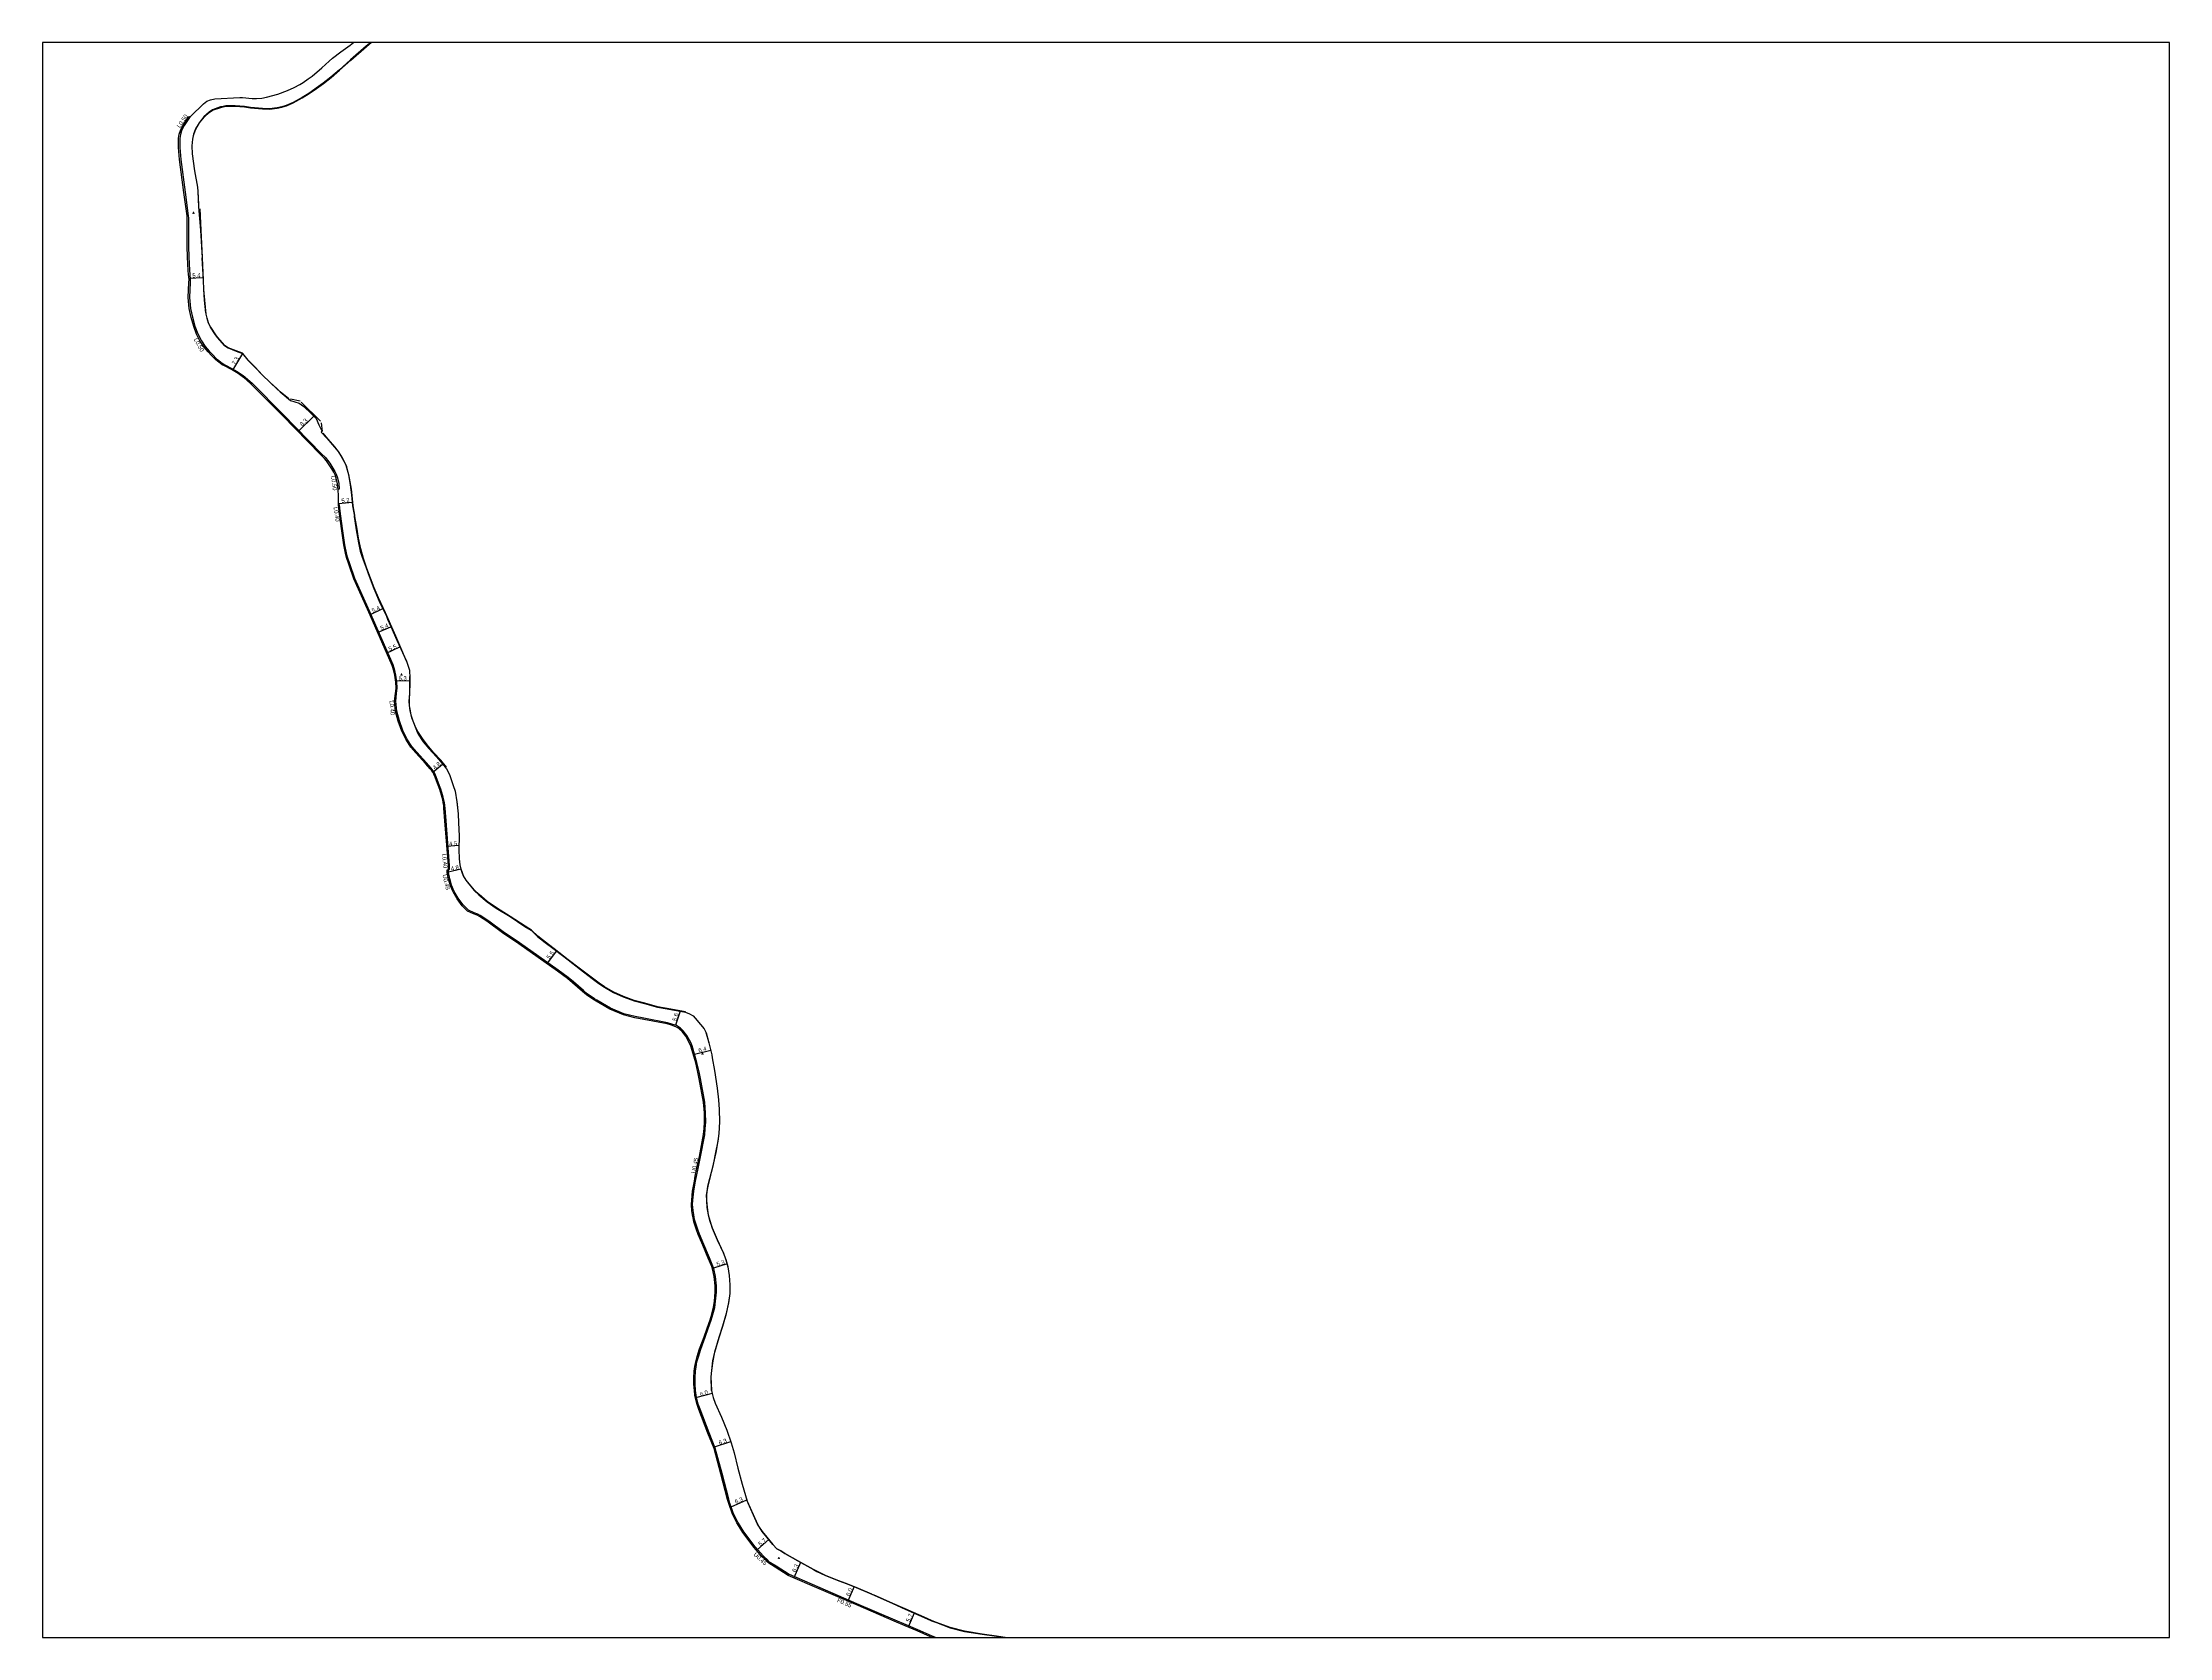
# Model space of a CAD drawing. Header units: metres. Extents: x -24000 to -20800, y -90000 to -87000.
# Drawn here: x -21600 to -20800, y -90000 to -89400 of the extents above; entities that cross this region are included whole.
import ezdxf

# ---------------------------------------------------------------- set-up
doc = ezdxf.new("R2010")
doc.units = ezdxf.units.M
doc.header["$LTSCALE"] = 2.5
for name, color, linetype in [('側溝・桝', 7, 'Continuous'), ('図郭', 7, 'Continuous'), ('幅員', 7, 'Continuous'), ('歩道・分離帯・安全施設', 7, 'Continuous'), ('舗装', 7, 'Continuous'), ('道路', 7, 'Continuous')]:
    doc.layers.add(name, color=color, linetype=linetype)
doc.styles.get("Standard").update_dxf_attribs({"font": ''})
doc.styles.add('YOKO_DECO', font='txt.shx', dxfattribs={"bigfont": 'extfont.shx'})
doc.styles.get('Standard').set_extended_font_data('@MS PGothic')

msp = doc.modelspace()

# ---------------------------------------------------------------- linework, layer by layer
at = {"layer": '側溝・桝'}
for points in [[(-21544.43, -89427.79), (-21546.71, -89431.2), (-21547.7, -89433.24), (-21548.15, -89434.62), (-21548.37, -89435.97), (-21548.41, -89439.51), (-21548.02, -89443.97), (-21546.34, -89456.32), (-21545.18, -89465.17), (-21545.1, -89465.98), (-21545.05, -89476.63), (-21544.99, -89480.77), (-21544.74, -89485.67), (-21544.59, -89487.27), (-21544.42, -89489.12), (-21544.46, -89490.31), (-21544.77, -89495.93), (-21544.39, -89500), (-21543.64, -89503.33), (-21542.66, -89506.71), (-21541.6, -89509.57), (-21540.24, -89512.22), (-21538.79, -89514.33), (-21537.31, -89516.05), (-21536.1, -89517.39), (-21534.59, -89518.93), (-21533.85, -89519.54), (-21532.93, -89520.29), (-21532.22, -89520.8), (-21531.39, -89521.22), (-21528.75, -89522.6), (-21526.75, -89523.77), (-21525.62, -89524.49), (-21524.58, -89525.24), (-21523.79, -89525.83), (-21522.85, -89526.59), (-21521.15, -89528.18), (-21509.43, -89539.99), (-21495.07, -89554.67), (-21493.6, -89556.15), (-21492.78, -89557.09), (-21491.98, -89558.19), (-21490.77, -89560.06), (-21490.03, -89561.37), (-21489.51, -89562.41), (-21489.08, -89563.7), (-21488.61, -89565.94), (-21488.38, -89568.02), (-21488.87, -89568.08)], [(-21447.33, -89711.15), (-21446.91, -89711.15), (-21446.88, -89709.64), (-21448.22, -89692.76), (-21448.59, -89688.03), (-21448.68, -89687.03), (-21448.87, -89685.84), (-21449.06, -89684.86), (-21449.28, -89683.87), (-21449.53, -89683), (-21450.23, -89680.86), (-21451.04, -89678.63), (-21451.9, -89676.19), (-21452.48, -89674.99), (-21452.87, -89674.3), (-21453.39, -89673.53), (-21453.87, -89672.96), (-21455.59, -89671), (-21459.22, -89666.92), (-21461.15, -89664.77), (-21463.02, -89661.91), (-21464.53, -89658.85), (-21465.79, -89655.21), (-21466.8, -89651.55), (-21467.15, -89647.79), (-21466.84, -89644.89), (-21466.56, -89642.92), (-21466.72, -89640.56), (-21467.08, -89637.97), (-21467.45, -89636.27), (-21468.15, -89634.15), (-21476.92, -89614.14), (-21482.54, -89601.57), (-21483.18, -89599.74), (-21483.68, -89598.32), (-21484.37, -89596.16), (-21485.25, -89593.63), (-21485.68, -89592.01), (-21486.26, -89588.9), (-21487.15, -89582.79), (-21488.03, -89576.26), (-21488.28, -89573.93), (-21488.67, -89573.97)], [(-21327.28, -89971.47), (-21326.97, -89971.12), (-21328.97, -89969.33), (-21331.98, -89965.91), (-21336.19, -89960.29), (-21337.62, -89957.97), (-21338.48, -89956.64), (-21339.57, -89954.49), (-21340.19, -89953.11), (-21341.46, -89949.46), (-21341.91, -89948.03), (-21344.42, -89938.31), (-21347.01, -89928.75), (-21349.31, -89923.02), (-21352.7, -89914.07), (-21353.34, -89912.26), (-21353.84, -89910.4), (-21354.16, -89908.79), (-21354.35, -89907.07), (-21354.51, -89904.69), (-21354.57, -89902.29), (-21354.45, -89899.86), (-21354.21, -89898.17), (-21353.84, -89896.34), (-21353.31, -89894.41), (-21352.43, -89891.57), (-21350.74, -89887.01), (-21349.61, -89883.77), (-21348.48, -89880.6), (-21347.83, -89878.5), (-21347.15, -89875.85), (-21346.83, -89873.53), (-21346.56, -89870.09), (-21346.55, -89867.68), (-21346.9, -89864.15), (-21347.55, -89861.25), (-21347.86, -89860.28), (-21349.19, -89857.16), (-21351.27, -89852.22), (-21352.94, -89848.25), (-21353.56, -89846.56), (-21354.52, -89843.53), (-21354.73, -89842.72), (-21355.06, -89841.01), (-21355.29, -89839.42), (-21355.47, -89837.15), (-21355.37, -89835.49), (-21355.01, -89832.12), (-21354.36, -89828.4), (-21354.04, -89826.53), (-21353.4, -89823.53), (-21352.46, -89819.14), (-21350.93, -89810.87), (-21350.71, -89808.51), (-21350.54, -89806.09), (-21350.58, -89802.67), (-21350.95, -89798.61), (-21352.58, -89789.75), (-21353.08, -89787.18), (-21353.88, -89783.7), (-21355.68, -89777.43), (-21356.21, -89776.19), (-21357.68, -89773.59), (-21359.06, -89771.75), (-21360.09, -89770.79), (-21360.82, -89770.26), (-21361.56, -89769.84), (-21363.32, -89769.26), (-21364.98, -89768.76), (-21373.8, -89767.07), (-21377.1, -89766.4), (-21381.37, -89765.39), (-21386.42, -89763.23), (-21391.5, -89760.29), (-21392.42, -89759.7), (-21395.11, -89757.86), (-21396.56, -89756.67), (-21400.34, -89753.32), (-21402.26, -89751.71), (-21406, -89748.96), (-21420.61, -89738.69), (-21426.69, -89734.55), (-21432.15, -89730.57), (-21433.99, -89729.29), (-21435.37, -89728.39), (-21436.27, -89727.9), (-21437.67, -89727.36), (-21439.84, -89726.34), (-21441.81, -89724.42), (-21443.67, -89721.82), (-21445.17, -89719.34), (-21446.17, -89717.05), (-21446.86, -89714.61), (-21447.3, -89712.19), (-21447.33, -89711.15)], [(-21327.12, -89971.29), (-21324.12, -89973.1), (-21319.23, -89976.16), (-21307.68, -89981.25), (-21293.9, -89987.16), (-21279.43, -89993.36), (-21275.35, -89995.07), (-21270.87, -89997), (-21265.74, -89999.22), (-21263.84, -90000)]]:
    msp.add_lwpolyline(points, dxfattribs=at)
at = {"layer": '図郭'}
msp.add_lwpolyline([(-21600, -90000), (-20800, -90000), (-20800, -89400), (-21600, -89400)], close=True, dxfattribs=at)
at = {"layer": '幅員'}
for points in [[(-21544.95, -89488.69), (-21539.57, -89488.39)], [(-21524.79, -89516.97), (-21528.51, -89523.3)], [(-21503.91, -89546.33), (-21497.98, -89540.57)], [(-21488.68, -89573.43), (-21483.46, -89572.91)], [(-21476.89, -89615.24), (-21472.06, -89612.85)], [(-21473.95, -89621.95), (-21469, -89619.79)], [(-21470.57, -89629.66), (-21465.58, -89627.39)], [(-21467.2, -89640.13), (-21461.88, -89640.02)], [(-21453.22, -89674.52), (-21449.53, -89671.44)], [(-21443.4, -89702.1), (-21447.87, -89702.45)], [(-21447.31, -89711.97), (-21442.67, -89710.88)], [(-21410, -89746.15), (-21406.66, -89741.8)], [(-21360.19, -89764.4), (-21361.95, -89769.71)], [(-21354.8, -89780.52), (-21348.61, -89779.03)], [(-21342.55, -89859.38), (-21347.61, -89861.04)], [(-21348.19, -89908.23), (-21353.96, -89909.78)], [(-21347.2, -89928.27), (-21341.17, -89926.3)], [(-21340.99, -89950.8), (-21335.14, -89948.18)], [(-21326.82, -89963.14), (-21331.11, -89966.91)], [(-21314.87, -89971.78), (-21317.41, -89977.56)], [(-21294.72, -89980.88), (-21297.08, -89986.39)], [(-21272.12, -89990.83), (-21274.39, -89996.07)]]:
    msp.add_lwpolyline(points, dxfattribs=at)
at = {"layer": '歩道・分離帯・安全施設'}
for points in [[(-21541.19, -89460.98), (-21541.5, -89455.96), (-21541.62, -89454.35), (-21542.68, -89448.25), (-21543.57, -89441.85), (-21543.67, -89438.83), (-21543.5, -89436.32), (-21543.06, -89434.54), (-21542.29, -89432.53), (-21541.01, -89430.23), (-21539.18, -89428.05), (-21537.28, -89426.34), (-21536.02, -89425.48), (-21532.98, -89424.38), (-21532.07, -89424.17), (-21530.99, -89423.95), (-21527.61, -89423.91), (-21524.01, -89424.21), (-21521.78, -89424.52), (-21517.29, -89424.99), (-21514.58, -89425.04), (-21511.71, -89424.71), (-21509.98, -89424.31), (-21508.28, -89423.76), (-21505.74, -89422.71), (-21502.32, -89420.83), (-21499.74, -89419.23), (-21496.98, -89417.31), (-21494.31, -89415.42), (-21491.43, -89413.1), (-21488.27, -89410.35), (-21484.05, -89406.64), (-21478.18, -89401.46), (-21476.35, -89400)], [(-21540.83, -89462.58), (-21540.5, -89470.62), (-21539.98, -89480.91)], [(-21538.53, -89501.65), (-21539.03, -89496.98), (-21539.37, -89492.91), (-21539.51, -89489.42), (-21539.98, -89480.99)], [(-21507.41, -89533.99), (-21510.6, -89531.36), (-21511.89, -89530.21), (-21514.36, -89527.9), (-21517.38, -89524.95), (-21520.02, -89522.17), (-21522.7, -89519.43), (-21524.76, -89516.92), (-21527.16, -89516.01), (-21530.13, -89514.79), (-21531.57, -89513.95), (-21534.15, -89510.97), (-21534.95, -89509.92), (-21536.8, -89507.09), (-21537.6, -89505.47), (-21538.1, -89503.74), (-21538.47, -89502.14)], [(-21503.15, -89534.91), (-21506.76, -89534.2)], [(-21495.4, -89542.47), (-21502.71, -89535.24)], [(-21494.7, -89546.31), (-21495.06, -89543.12)], [(-21463.09, -89632.7), (-21465.55, -89626.85), (-21467.13, -89623.34), (-21470.99, -89614.57), (-21473.61, -89608.96), (-21475.21, -89605.16), (-21476.62, -89601.51), (-21477.98, -89597.84), (-21479.23, -89594.15), (-21480.34, -89590.49), (-21481.13, -89586.48), (-21481.84, -89582.37), (-21483.27, -89574.35), (-21483.63, -89570.21), (-21484.12, -89566.36), (-21484.78, -89562.66), (-21485.58, -89559.66), (-21487.17, -89556.22), (-21488.64, -89553.88), (-21490.03, -89552.15), (-21492.58, -89549.17), (-21494.48, -89547.01)], [(-21448.04, -89672.64), (-21450.23, -89670.01), (-21452.94, -89667.06), (-21455.32, -89664.26), (-21457.14, -89661.81), (-21458.84, -89659.16), (-21459.86, -89657.18), (-21461.13, -89653.98), (-21461.74, -89651.27), (-21461.99, -89649.35), (-21462.05, -89647.75), (-21461.86, -89644.85), (-21461.81, -89641.57), (-21461.89, -89638.49)], [(-21358.2, -89764.58), (-21362.26, -89763.92), (-21365.77, -89763.3), (-21368.66, -89762.73), (-21373.51, -89761.41), (-21377.41, -89760.35), (-21381.49, -89758.84), (-21385.13, -89757.26), (-21388.58, -89755.29), (-21390.64, -89753.85), (-21393.12, -89752.03), (-21397.62, -89748.54), (-21402.24, -89745.02), (-21407.53, -89740.94), (-21410.88, -89738.39), (-21413.67, -89736.2), (-21416.1, -89733.87), (-21418.48, -89732.36), (-21424.07, -89728.72), (-21429.24, -89725.51), (-21432.71, -89723.12), (-21435.81, -89720.56), (-21437.48, -89718.92), (-21440.64, -89715.05), (-21441.62, -89713.45), (-21442.19, -89711.99), (-21442.5, -89710.95), (-21442.88, -89709.34), (-21443.14, -89707.1), (-21443.29, -89703.56), (-21443.18, -89698.44), (-21443.36, -89693.52), (-21443.51, -89690.18), (-21443.99, -89685.57)], [(-21348.36, -89907.12), (-21348.49, -89902), (-21348.29, -89899.54), (-21347.83, -89895.91), (-21347.12, -89892.73), (-21345.49, -89887.16), (-21344.16, -89882.88), (-21342.77, -89878.13), (-21341.88, -89874.06), (-21341.35, -89870.62), (-21341.39, -89867.36), (-21341.61, -89863.85), (-21342.13, -89860.55), (-21342.87, -89857.88), (-21343.81, -89855.34), (-21346.13, -89850.36), (-21347.99, -89845.97), (-21348.95, -89843.09), (-21349.48, -89840.97), (-21349.97, -89838.27), (-21350.15, -89835.66), (-21350.22, -89833.63), (-21350.06, -89832.19), (-21349.7, -89830.19), (-21347.67, -89822.03), (-21346.7, -89817.62), (-21345.85, -89813.25), (-21345.54, -89810.45), (-21345.27, -89806.02), (-21345.42, -89801.39), (-21345.68, -89797.79), (-21346.16, -89793.41), (-21347.18, -89786.66), (-21347.98, -89781.96), (-21348.17, -89780.86), (-21349.28, -89776.25), (-21350.34, -89772.51)], [(-21288.06, -89983.65), (-21293.94, -89981.16), (-21297.75, -89979.7), (-21300.48, -89978.72), (-21305.45, -89976.66), (-21308.72, -89975.11), (-21309.97, -89974.41), (-21315.88, -89971.2), (-21320.84, -89968.35), (-21322.35, -89967.43), (-21323.85, -89966.66), (-21325.26, -89964.97), (-21327.53, -89962.24), (-21329.28, -89960.1), (-21330.38, -89958.53), (-21331.04, -89957.38), (-21334.53, -89949.47)], [(-21237.96, -90000), (-21237.97, -90000), (-21241.17, -89999.47), (-21246.61, -89998.71), (-21253.16, -89997.61), (-21258.59, -89996.27), (-21263.75, -89994.34), (-21265.59, -89993.61), (-21267.21, -89992.92), (-21275.48, -89989.22), (-21280.12, -89987.17), (-21283.77, -89985.55), (-21287.44, -89983.9)]]:
    msp.add_lwpolyline(points, dxfattribs=at)
at = {"layer": '道路'}
for points in [[(-21476.56, -89400), (-21478.26, -89401.36), (-21484.14, -89406.55), (-21488.35, -89410.26), (-21491.52, -89413.01), (-21494.39, -89415.32), (-21497.05, -89417.2), (-21499.81, -89419.12), (-21502.38, -89420.72), (-21505.79, -89422.6), (-21508.32, -89423.64), (-21510.01, -89424.18), (-21511.73, -89424.58), (-21514.58, -89424.92), (-21517.28, -89424.87), (-21521.76, -89424.39), (-21523.99, -89424.08), (-21527.6, -89423.78), (-21531, -89423.82), (-21532.1, -89424.05), (-21533.02, -89424.25), (-21536.08, -89425.37), (-21537.36, -89426.24), (-21539.28, -89427.96), (-21541.12, -89430.16), (-21542.41, -89432.48), (-21543.19, -89434.51), (-21543.63, -89436.31), (-21543.8, -89438.84), (-21543.7, -89441.87), (-21542.81, -89448.27), (-21541.75, -89454.38), (-21541.63, -89455.98), (-21541.36, -89461.86), (-21540.61, -89470.64), (-21540.02, -89481), (-21539.55, -89489.42), (-21539.42, -89492.91), (-21539.07, -89496.98), (-21538.52, -89502.16), (-21538.16, -89503.75), (-21537.66, -89505.49), (-21536.85, -89507.12), (-21535, -89509.96), (-21534.19, -89511.01), (-21531.61, -89514), (-21530.16, -89514.84), (-21527.18, -89516.07), (-21524.79, -89516.97), (-21522.74, -89519.47), (-21520.06, -89522.21), (-21517.42, -89524.99), (-21514.4, -89527.94), (-21511.93, -89530.26), (-21510.64, -89531.41), (-21506.68, -89534.68), (-21503.48, -89535.69), (-21501.75, -89536.92), (-21498.86, -89539.66), (-21497.13, -89541.45), (-21496.03, -89543.77), (-21494.9, -89546.09), (-21495.18, -89546.57), (-21493.01, -89548.89), (-21490.93, -89551.35), (-21488.8, -89553.91), (-21487.78, -89555.51), (-21486.7, -89557.44), (-21485.95, -89558.93), (-21484.94, -89562.56), (-21483.94, -89568.04), (-21483.45, -89572.96), (-21483.33, -89574.34), (-21482.71, -89577.75), (-21482.79, -89578.29), (-21482, -89583.27), (-21481.57, -89586.03), (-21481.26, -89587.6), (-21480.5, -89591.37), (-21479.8, -89593.58), (-21478.31, -89597.63), (-21477.2, -89600.7), (-21475.4, -89605.4), (-21474.06, -89608.63), (-21473.1, -89610.74), (-21471.46, -89614.07), (-21470.68, -89615.8), (-21470.24, -89616.93), (-21469.03, -89619.72), (-21466.76, -89624.79), (-21463.15, -89632.73), (-21462.01, -89636.07), (-21461.9, -89639.1), (-21461.85, -89641.4), (-21461.96, -89644.26), (-21462.12, -89647.5), (-21462.08, -89649.58), (-21461.78, -89651.47), (-21461.43, -89652.97), (-21460.76, -89655.16), (-21459.82, -89657.46), (-21458.91, -89659.73), (-21458.73, -89660.15), (-21458.27, -89660.88), (-21457.59, -89661.97), (-21456.79, -89663.09), (-21454.66, -89665.64), (-21451.79, -89668.73), (-21449.73, -89671.2), (-21448.09, -89673.24), (-21446.99, -89675.37), (-21445.55, -89679.47), (-21444.86, -89681.65), (-21444.14, -89685.59), (-21443.66, -89690.19), (-21443.51, -89693.52), (-21443.33, -89698.44), (-21443.43, -89703.56), (-21443.28, -89707.12), (-21443.03, -89709.36), (-21442.64, -89710.99), (-21442.33, -89712.04), (-21441.75, -89713.51), (-21440.76, -89715.14), (-21437.59, -89719.02), (-21435.91, -89720.67), (-21432.8, -89723.24), (-21429.32, -89725.63), (-21424.15, -89728.84), (-21418.56, -89732.48), (-21416.19, -89733.98), (-21413.77, -89736.31), (-21410.97, -89738.51), (-21407.62, -89741.06), (-21402.33, -89745.13), (-21397.71, -89748.66), (-21393.21, -89752.15), (-21390.73, -89753.97), (-21388.66, -89755.41), (-21385.2, -89757.39), (-21381.55, -89758.98), (-21377.46, -89760.48), (-21373.55, -89761.55), (-21368.7, -89762.87), (-21365.8, -89763.45), (-21362.28, -89764.06), (-21358.22, -89764.72), (-21356.7, -89765.37), (-21355.32, -89766.19), (-21354.5, -89767), (-21352.46, -89769.36), (-21351.18, -89771.08), (-21350.43, -89772.54), (-21349.38, -89776.27), (-21348.27, -89780.87), (-21348.08, -89781.97), (-21347.28, -89786.68), (-21346.25, -89793.42), (-21345.78, -89797.8), (-21345.52, -89801.4), (-21345.37, -89806.01), (-21345.64, -89810.44), (-21345.95, -89813.23), (-21346.8, -89817.6), (-21347.77, -89822.01), (-21349.8, -89830.17), (-21350.15, -89832.17), (-21350.31, -89833.63), (-21350.25, -89835.66), (-21350.07, -89838.28), (-21349.58, -89840.99), (-21349.04, -89843.11), (-21348.08, -89846), (-21346.22, -89850.4), (-21343.9, -89855.37), (-21342.96, -89857.91), (-21342.22, -89860.57), (-21341.71, -89863.86), (-21341.49, -89867.37), (-21341.44, -89870.62), (-21341.97, -89874.04), (-21342.86, -89878.11), (-21344.26, -89882.85), (-21345.58, -89887.13), (-21347.21, -89892.71), (-21347.92, -89895.9), (-21348.39, -89899.53), (-21348.59, -89902), (-21348.4, -89907.04), (-21348.19, -89908.23), (-21347.75, -89909.7), (-21347.03, -89911.81), (-21344.65, -89917.14), (-21342.57, -89922.04), (-21341.01, -89926.8), (-21339.86, -89930.56), (-21338.45, -89936.3), (-21336.88, -89942.39), (-21334.97, -89948.72), (-21331.07, -89957.39), (-21330.41, -89958.55), (-21329.3, -89960.12), (-21327.55, -89962.26), (-21325.28, -89964.98), (-21323.87, -89966.68), (-21322.36, -89967.46), (-21320.86, -89968.37), (-21315.89, -89971.22), (-21309.99, -89974.43), (-21308.73, -89975.14), (-21305.46, -89976.68), (-21300.48, -89978.75), (-21297.76, -89979.72), (-21293.94, -89981.18), (-21288.07, -89983.68), (-21283.81, -89985.64), (-21280.16, -89987.26), (-21275.52, -89989.31), (-21267.25, -89993.01), (-21265.62, -89993.7), (-21263.78, -89994.43), (-21258.62, -89996.36), (-21253.18, -89997.71), (-21246.62, -89998.81), (-21241.19, -89999.57), (-21238.56, -90000)], [(-21539.41, -89423.03), (-21538.15, -89422.07), (-21536.83, -89421.5), (-21535.19, -89421.14), (-21525.77, -89420.63), (-21524.79, -89420.65), (-21521.11, -89421.09), (-21519.56, -89421.11), (-21517.5, -89420.93), (-21515.75, -89420.55), (-21511.53, -89419.46), (-21507.89, -89418.01), (-21505.34, -89416.86), (-21503.19, -89415.76), (-21501.99, -89415.06), (-21500.05, -89413.65), (-21498.64, -89412.62), (-21494.9, -89409.51), (-21492.21, -89406.96), (-21490.95, -89405.92), (-21487.84, -89403.49), (-21484.31, -89400.96), (-21483.05, -89400)], [(-21544.95, -89490.29), (-21544.91, -89489.13), (-21545.08, -89487.32), (-21545.23, -89485.7), (-21545.47, -89480.79), (-21545.54, -89476.64), (-21545.59, -89466.01), (-21545.66, -89465.22), (-21546.83, -89456.39), (-21548.51, -89444.03), (-21548.9, -89439.53), (-21548.86, -89435.93), (-21548.63, -89434.5), (-21548.15, -89433.05), (-21547.14, -89430.96), (-21545.13, -89427.97), (-21544.19, -89427.73), (-21539.41, -89423.03)], [(-21534.92, -89519.29), (-21536.45, -89517.73), (-21537.67, -89516.37), (-21539.18, -89514.63), (-21540.66, -89512.47), (-21542.05, -89509.76), (-21543.12, -89506.87), (-21544.11, -89503.45), (-21544.88, -89500.08), (-21545.26, -89495.94), (-21544.95, -89490.29)], [(-21482.91, -89601.75), (-21483.55, -89599.87), (-21484.05, -89598.45), (-21484.75, -89596.29), (-21485.62, -89593.75), (-21486.07, -89592.1), (-21486.65, -89588.96), (-21487.54, -89582.85), (-21488.42, -89576.31), (-21488.67, -89573.97), (-21488.69, -89570.5), (-21488.84, -89568.31), (-21489.1, -89566.02), (-21489.56, -89563.83), (-21489.96, -89562.59), (-21490.46, -89561.6), (-21491.19, -89560.31), (-21492.38, -89558.47), (-21493.16, -89557.4), (-21493.95, -89556.48), (-21495.42, -89555.01), (-21509.77, -89540.33), (-21521.49, -89528.53), (-21523.17, -89526.96), (-21524.09, -89526.22), (-21524.86, -89525.64), (-21525.9, -89524.9), (-21527, -89524.19), (-21528.98, -89523.03), (-21531.62, -89521.65), (-21532.47, -89521.22), (-21533.22, -89520.68), (-21534.16, -89519.92), (-21534.92, -89519.29)], [(-21327.28, -89971.47), (-21329.3, -89969.66), (-21332.34, -89966.21), (-21336.57, -89960.55), (-21338.01, -89958.22), (-21338.88, -89956.87), (-21339.98, -89954.68), (-21340.62, -89953.28), (-21341.9, -89949.6), (-21342.35, -89948.16), (-21344.86, -89938.43), (-21347.44, -89928.89), (-21349.74, -89923.17), (-21353.13, -89914.25), (-21353.78, -89912.39), (-21354.29, -89910.5), (-21354.62, -89908.86), (-21354.81, -89907.11), (-21354.97, -89904.72), (-21355.03, -89902.29), (-21354.91, -89899.8), (-21354.66, -89898.09), (-21354.29, -89896.25), (-21353.76, -89894.28), (-21352.87, -89891.42), (-21351.17, -89886.85), (-21350.05, -89883.62), (-21348.92, -89880.46), (-21348.28, -89878.39), (-21347.6, -89875.76), (-21347.29, -89873.48), (-21347.02, -89870.07), (-21347.01, -89867.7), (-21347.35, -89864.23), (-21347.99, -89861.37), (-21348.29, -89860.45), (-21349.62, -89857.34), (-21351.69, -89852.41), (-21353.37, -89848.41), (-21354, -89846.68), (-21354.97, -89843.65), (-21355.18, -89842.82), (-21355.52, -89841.07), (-21355.75, -89839.46), (-21355.93, -89837.16), (-21355.83, -89835.46), (-21355.47, -89832.06), (-21354.82, -89828.32), (-21354.49, -89826.44), (-21353.85, -89823.43), (-21352.91, -89819.05), (-21351.39, -89810.81), (-21351.16, -89808.47), (-21351, -89806.07), (-21351.04, -89802.7), (-21351.41, -89798.67), (-21353.04, -89789.83), (-21353.53, -89787.28), (-21354.33, -89783.82), (-21356.11, -89777.58), (-21356.62, -89776.39), (-21358.07, -89773.85), (-21359.41, -89772.06), (-21360.38, -89771.15), (-21361.07, -89770.65), (-21361.75, -89770.26), (-21363.46, -89769.7), (-21365.09, -89769.21), (-21373.89, -89767.53), (-21377.2, -89766.85), (-21381.51, -89765.83), (-21386.63, -89763.65), (-21391.74, -89760.69), (-21392.67, -89760.09), (-21395.38, -89758.23), (-21396.86, -89757.02), (-21400.64, -89753.67), (-21402.55, -89752.08), (-21406.27, -89749.34), (-21420.88, -89739.07), (-21426.96, -89734.93), (-21432.41, -89730.94), (-21434.24, -89729.67), (-21435.6, -89728.79), (-21436.47, -89728.32), (-21437.85, -89727.78), (-21440.1, -89726.72), (-21442.16, -89724.72), (-21444.06, -89722.08), (-21445.58, -89719.55), (-21446.61, -89717.21), (-21447.31, -89714.71), (-21447.76, -89712.24), (-21447.82, -89711.17), (-21447.33, -89711.15), (-21447.3, -89709.65), (-21448.63, -89692.8), (-21449, -89688.06), (-21449.09, -89687.08), (-21449.28, -89685.92), (-21449.46, -89684.95), (-21449.68, -89683.98), (-21449.93, -89683.12), (-21450.62, -89680.99), (-21451.43, -89678.77), (-21452.29, -89676.36), (-21452.85, -89675.19), (-21453.22, -89674.52), (-21453.72, -89673.78), (-21454.18, -89673.23), (-21455.9, -89671.28), (-21459.53, -89667.2), (-21461.48, -89665.03), (-21463.38, -89662.12), (-21464.91, -89659.01), (-21466.19, -89655.33), (-21467.21, -89651.62), (-21467.57, -89647.79), (-21467.26, -89644.84), (-21466.97, -89642.91), (-21467.13, -89640.6), (-21467.49, -89638.05), (-21467.85, -89636.38), (-21468.54, -89634.3), (-21477.3, -89614.3), (-21482.91, -89601.75)], [(-21265.27, -90000), (-21265.95, -89999.72), (-21271.08, -89997.51), (-21275.56, -89995.57), (-21279.65, -89993.86), (-21294.12, -89987.66), (-21307.9, -89981.75), (-21319.49, -89976.64), (-21324.41, -89973.57), (-21327.24, -89971.86), (-21327.28, -89971.47)]]:
    msp.add_lwpolyline(points, dxfattribs=at)

# ---------------------------------------------------------------- texts
at = {"layer": '側溝・桝'}
for s, rotation, p in [('L0.50', 56, (-21548.3, -89432.29)), ('L0.50', 299.32426, (-21543.18, -89511.72)), ('L0.50', 277, (-21491.45, -89563.1)), ('L0.40', 278, (-21490.55, -89574.84)), ('L0.40', 275, (-21469.49, -89647.55)), ('L0.40', 275, (-21449.72, -89705.18)), ('U0.45', 283, (-21449.58, -89713.12)), ('U0.45', 79, (-21354.43, -89825.56)), ('U0.45', 318, (-21332.74, -89969.02)), ('F0.55', 337, (-21301.31, -89986.6))]:
    msp.add_text(s, height=1.6, rotation=rotation, dxfattribs=at).set_placement(p)
at = {"layer": '幅員'}
for s, rotation, p in [('5.4', 3, (-21543.6, -89488.48)), ('7.3', 60, (-21527.56, -89521.45)), ('8.3', 44, (-21502.32, -89544.5)), ('5.2', 6, (-21487.49, -89573.2)), ('5.4', 26, (-21475.67, -89614.56)), ('5.4', 24, (-21472.5, -89621.13)), ('5.5', 24, (-21469.44, -89628.99)), ('5.3', 1, (-21466.07, -89639.99)), ('4.8', 40, (-21452.44, -89673.64)), ('4.5', 5, (-21447.04, -89702.32)), ('4.8', 13, (-21446.24, -89711.65)), ('5.5', 52, (-21409.33, -89744.98)), ('5.6', 72, (-21361.66, -89768.31)), ('6.4', 14, (-21353.1, -89779.94)), ('5.3', 18, (-21346.2, -89860.42)), ('6.0', 18, (-21352.44, -89909.35)), ('6.3', 18, (-21345.38, -89927.57)), ('6.3', 24, (-21339.19, -89949.79)), ('5.7', 41, (-21329.95, -89965.71)), ('6.3', 66, (-21316.74, -89975.66)), ('6.0', 67, (-21296.41, -89984.66)), ('5.7', 67, (-21273.82, -89994.33))]:
    msp.add_text(s, height=1.6, rotation=rotation, dxfattribs=at).set_placement(p)
at = {"layer": '舗装', "style": 'YOKO_DECO'}
for p in [(-21543.53, -89464.48, 844.86), (-21465.25, -89638.13, 826.75), (-21352.05, -89780.73, 810.03), (-21323.31, -89970.48, 792.24)]:
    msp.add_text('A', height=0.75, dxfattribs=at).set_placement(p)

doc.saveas('drawing.dxf')
